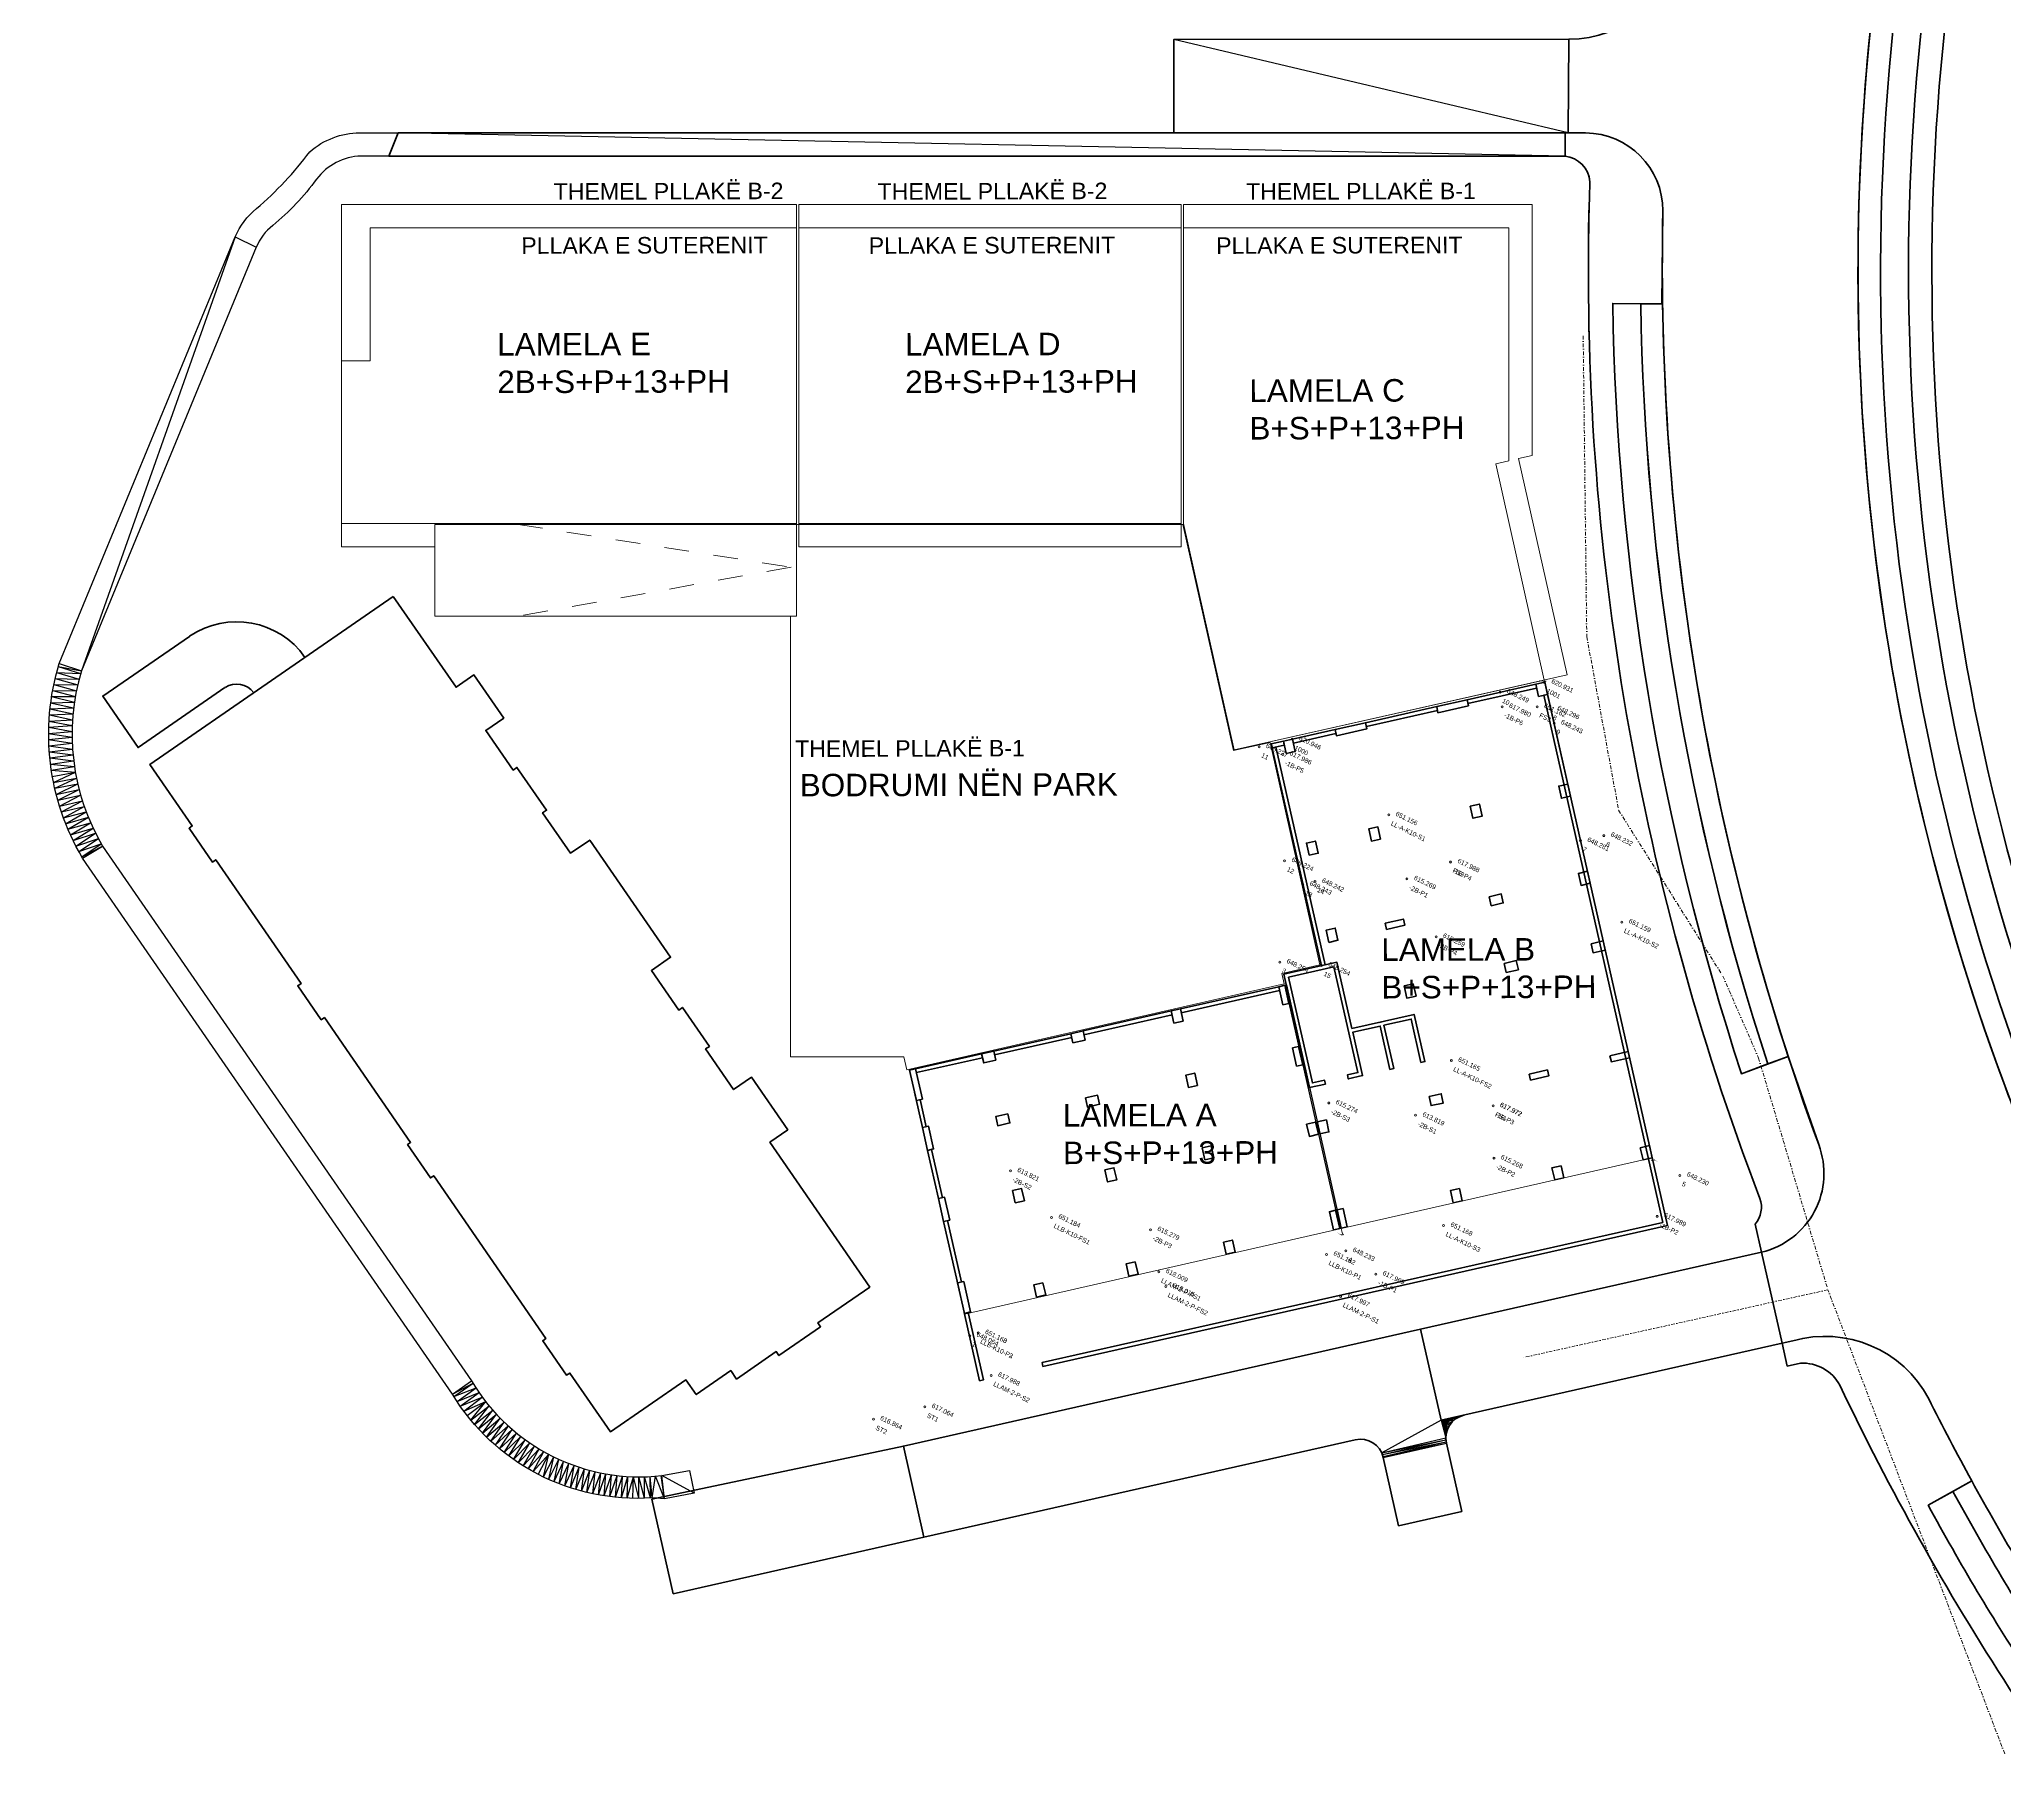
# Model space of a CAD drawing. Header units: centimetres. Extents: x -31080 to -6328, y -33733 to -17169.
# Drawn here: x -31080 to -18453, y -29198 to -18187 of the extents above; entities that cross this region are included whole.
import ezdxf

# ---------------------------------------------------------------- set-up
doc = ezdxf.new("R2010")
doc.units = ezdxf.units.CM
doc.header["$MEASUREMENT"] = 0
doc.linetypes.add('Dashed', pattern=[31.75, 15.875, -15.875])
doc.linetypes.add('Dot & Dashed', pattern=[50.270832, 23.8125, -13.229167, 0, -13.229166])
for name, color, linetype, lineweight, true_color in [('A - Bodrumi -1 Polyline_Pen_No__23', 7, 'Continuous', 20, 0xff6600), ('A - objekti 1 gjendja faktike_Pen_No__210', 7, 'Continuous', 0, 0xe8e8e8), ('A - objekti 1 gjendja faktike_Pen_No__3', 7, 'Continuous', 18, 0xff6600), ('A - objekti 1 gjendja faktike_Pen_No__8', 7, 'Continuous', 35, 0xa80f02), ('A - Parcelat_Pen_No__161', 7, 'Continuous', 13, 0x6a6a6a), ('A - Sutereni Polyline_Pen_No__4', 7, 'Continuous', 20, 0x029e21)]:
    doc.layers.add(name, color=color, linetype=linetype, lineweight=lineweight, true_color=true_color)
for name, color, linetype, lineweight in [('A - Bodrumi -2 Polyline_Pen_No__75', 6, 'Continuous', 20), ('A - objekti 1 gjendja faktike_Pen_No__1', 7, 'Continuous', 13), ('A - objekti 1 gjendja faktike_Pen_No__2', 8, 'Continuous', 15), ('A - objekti 1 gjendja faktike_Pen_No__7', 7, 'Continuous', 35), ('A - Rrugë_Pen_No__1', 7, 'Continuous', 13), ('Drawing & Figure_Pen_No__7', 7, 'Continuous', 35), ('Site & Landscape - Terrain_Pen_No__42', 8, 'Continuous', 25), ('Site & Landscape - Terrain_Pen_No__6', 5, 'Continuous', 35)]:
    doc.layers.add(name, color=color, linetype=linetype, lineweight=lineweight)
doc.layers.add('Site & Landscape - Terrain', color=7, linetype='Continuous')
doc.styles.add('GENERATED_STYLE_1', font='arial.ttf')

# ---------------------------------------------------------------- blocks, each defined once
blk = doc.blocks.new('Mesh_8', base_point=(-20791, -19886))
at = {"layer": 'Site & Landscape - Terrain_Pen_No__6', "color": 5, "linetype": 'Continuous', "lineweight": 35, "flags": 128}
blk.add_lwpolyline([(-20791, -19886, 0.074963), (-19975, -24768), (-19844, -24720, -0.07494), (-20651, -19888)], format="xyb", close=True, dxfattribs=at)
blk = doc.blocks.new('Mesh_9', base_point=(-19975, -24768))
at = {"layer": 'Site & Landscape - Terrain_Pen_No__6', "color": 5, "linetype": 'Continuous', "lineweight": 35, "flags": 128}
blk.add_lwpolyline([(-19975, -24768, -0.075076), (-20791, -19886), (-20971, -19884, 0.07526), (-20144, -24831)], format="xyb", close=True, dxfattribs=at)
blk = doc.blocks.new('Mesh_10', base_point=(-21276, -18787))
at = {"layer": 'Site & Landscape - Terrain_Pen_No__6', "color": 5, "linetype": 'Continuous', "lineweight": 35, "flags": 128}
blk.add_lwpolyline([(-21276, -18787), (-21277, -18937, -0.356789), (-21118, -19102, 0.100332), (-20025, -25632, -0.263558), (-20056, -25797), (-20015, -25977, 0.453694), (-19648, -25286), (-19844, -24720), (-20144, -24831, -0.07526), (-20971, -19884), (-20655, -19887), (-20649, -19288, 0.41292), (-21145, -18789)], format="xyb", close=True, dxfattribs=at)
blk = doc.blocks.new('Mesh_11', base_point=(-22073, -27057))
at = {"layer": 'Site & Landscape - Terrain_Pen_No__42', "color": 8, "linetype": 'Continuous', "lineweight": 25}
for p, q in [((-22073, -27057), (-22455, -27266)), ((-22073, -27057), (-21933, -27025)), ((-22073, -27057), (-21945, -27029)), ((-22073, -27057), (-21956, -27034)), ((-22073, -27057), (-21967, -27039)), ((-22073, -27057), (-21978, -27046)), ((-22073, -27057), (-21987, -27053)), ((-22073, -27057), (-22040, -27134)), ((-22073, -27057), (-22044, -27170)), ((-22073, -27057), (-22044, -27158)), ((-22073, -27057), (-22042, -27146)), ((-22073, -27057), (-22036, -27122)), ((-22073, -27057), (-22032, -27111)), ((-22073, -27057), (-22026, -27100)), ((-22073, -27057), (-22020, -27089)), ((-22073, -27057), (-22013, -27079)), ((-22073, -27057), (-22005, -27070)), ((-22073, -27057), (-21997, -27061)), ((-22455, -27266), (-22044, -27170)), ((-22455, -27266), (-22044, -27182)), ((-22450, -27277), (-22044, -27182)), ((-22450, -27277), (-22042, -27195)), ((-22447, -27289), (-22042, -27195)), ((-22447, -27289), (-22040, -27203)), ((-22445, -27295), (-22040, -27203))]:
    blk.add_line(p, q, dxfattribs=at)
at = {"layer": 'Site & Landscape - Terrain_Pen_No__6', "color": 5, "linetype": 'Continuous', "lineweight": 35, "flags": 128}
blk.add_lwpolyline([(-22073, -27057), (-21927, -27024, 0.413825), (-22040, -27203), (-21941, -27642), (-22347, -27734), (-22445, -27295, 0.414071), (-22625, -27182), (-25396, -27807), (-25528, -27222), (-22206, -26472)], format="xyb", close=True, dxfattribs=at)
blk = doc.blocks.new('Mesh_12', base_point=(-20015, -25977))
at = {"layer": 'Site & Landscape - Terrain_Pen_No__6', "color": 5, "linetype": 'Continuous', "lineweight": 35, "flags": 128}
blk.add_lwpolyline([(-20015, -25977), (-19883, -26562), (-22073, -27057), (-22206, -26472)], close=True, dxfattribs=at)
blk = doc.blocks.new('Mesh_13', base_point=(-27144, -27564))
at = {"layer": 'Site & Landscape - Terrain_Pen_No__6', "color": 5, "linetype": 'Continuous', "lineweight": 35, "flags": 128}
blk.add_lwpolyline([(-27144, -27564), (-25528, -27222), (-25396, -27807), (-27007, -28171)], close=True, dxfattribs=at)
blk = doc.blocks.new('Mesh_14', base_point=(-21258, -18787))
at = {"layer": 'Site & Landscape - Terrain_Pen_No__42', "color": 8, "linetype": 'Continuous', "lineweight": 25}
blk.add_line((-21258, -18787), (-23790, -18188), dxfattribs=at)
at = {"layer": 'Site & Landscape - Terrain_Pen_No__6', "color": 5, "linetype": 'Continuous', "lineweight": 35, "flags": 128}
blk.add_lwpolyline([(-21258, -18787), (-23790, -18787), (-23790, -18188), (-21253, -18187)], close=True, dxfattribs=at)
blk = doc.blocks.new('Mesh_15', base_point=(-21277, -18938))
at = {"layer": 'Site & Landscape - Terrain_Pen_No__42', "color": 8, "linetype": 'Continuous', "lineweight": 25}
blk.add_line((-21277, -18938), (-28775, -18788), dxfattribs=at)
at = {"layer": 'Site & Landscape - Terrain_Pen_No__6', "color": 5, "linetype": 'Continuous', "lineweight": 35, "flags": 128}
blk.add_lwpolyline([(-21277, -18938), (-28835, -18937), (-28775, -18788), (-21276, -18787)], close=True, dxfattribs=at)
blk = doc.blocks.new('Mesh_16', base_point=(-28775, -18788))
at = {"layer": 'Site & Landscape - Terrain_Pen_No__42', "color": 8, "linetype": 'Continuous', "lineweight": 25}
for p, q in [((-29821, -19457), (-30809, -22243)), ((-29821, -19457), (-29686, -19523)), ((-30958, -22216), (-30814, -22261)), ((-30958, -22216), (-30809, -22243)), ((-30952, -22197), (-30809, -22243)), ((-30987, -22331), (-30841, -22371)), ((-30987, -22331), (-30833, -22334)), ((-30978, -22293), (-30833, -22334)), ((-30978, -22293), (-30824, -22297)), ((-30969, -22254), (-30824, -22297)), ((-30969, -22254), (-30814, -22261)), ((-31007, -22448), (-30854, -22445)), ((-31007, -22448), (-30859, -22482)), ((-31001, -22409), (-30848, -22408)), ((-31001, -22409), (-30854, -22445)), ((-30994, -22370), (-30848, -22408)), ((-30994, -22370), (-30841, -22371)), ((-31019, -22606), (-30868, -22595)), ((-31018, -22566), (-30866, -22557)), ((-31018, -22566), (-30868, -22595)), ((-31015, -22527), (-30863, -22520)), ((-31015, -22527), (-30866, -22557)), ((-31011, -22487), (-30859, -22482)), ((-31011, -22487), (-30863, -22520)), ((-31020, -22645), (-30869, -22633)), ((-31020, -22645), (-30869, -22670)), ((-31020, -22685), (-30869, -22670)), ((-31020, -22685), (-30868, -22708)), ((-31019, -22606), (-30869, -22633)), ((-31018, -22724), (-30868, -22708)), ((-31018, -22724), (-30866, -22746)), ((-31016, -22764), (-30866, -22746)), ((-31016, -22764), (-30863, -22783)), ((-31012, -22803), (-30863, -22783)), ((-31012, -22803), (-30859, -22821)), ((-31008, -22843), (-30859, -22821)), ((-31008, -22843), (-30854, -22858)), ((-31003, -22882), (-30854, -22858)), ((-31003, -22882), (-30848, -22895)), ((-30996, -22921), (-30848, -22895)), ((-30989, -22960), (-30848, -22895)), ((-30989, -22960), (-30841, -22932)), ((-30981, -22998), (-30841, -22932)), ((-30981, -22998), (-30833, -22969)), ((-30971, -23037), (-30833, -22969)), ((-30971, -23037), (-30824, -23006)), ((-30961, -23075), (-30824, -23006)), ((-30961, -23075), (-30814, -23042)), ((-30950, -23113), (-30814, -23042)), ((-30950, -23113), (-30803, -23078)), ((-30938, -23150), (-30803, -23078)), ((-30938, -23150), (-30791, -23114)), ((-30925, -23188), (-30791, -23114)), ((-30925, -23188), (-30778, -23149)), ((-30911, -23225), (-30778, -23149)), ((-30911, -23225), (-30764, -23184)), ((-30896, -23261), (-30764, -23184)), ((-30896, -23261), (-30750, -23219)), ((-30880, -23297), (-30750, -23219)), ((-30880, -23297), (-30734, -23253)), ((-30863, -23333), (-30734, -23253)), ((-30863, -23333), (-30718, -23287)), ((-30845, -23369), (-30718, -23287)), ((-30845, -23369), (-30700, -23321)), ((-30826, -23404), (-30700, -23321)), ((-30826, -23404), (-30682, -23354)), ((-30807, -23438), (-30682, -23354)), ((-30807, -23438), (-30673, -23369)), ((-30802, -23446), (-30673, -23369)), ((-28426, -26889), (-28302, -26804)), ((-28426, -26889), (-28293, -26819)), ((-28416, -26905), (-28293, -26819)), ((-28416, -26905), (-28274, -26849)), ((-28396, -26937), (-28274, -26849)), ((-28396, -26937), (-28254, -26879)), ((-28375, -26967), (-28254, -26879)), ((-28375, -26967), (-28234, -26908)), ((-28353, -26998), (-28234, -26908)), ((-28353, -26998), (-28212, -26936)), ((-28330, -27027), (-28212, -26936)), ((-28307, -27056), (-28212, -26936)), ((-28307, -27056), (-28190, -26964)), ((-28283, -27084), (-28190, -26964)), ((-28283, -27084), (-28167, -26991)), ((-28258, -27112), (-28167, -26991)), ((-28258, -27112), (-28143, -27017)), ((-28232, -27139), (-28143, -27017)), ((-28232, -27139), (-28119, -27043)), ((-28206, -27166), (-28119, -27043)), ((-28206, -27166), (-28094, -27068)), ((-28179, -27191), (-28094, -27068)), ((-28179, -27191), (-28068, -27092)), ((-28068, -27092), (-28151, -27216)), ((-28151, -27216), (-28041, -27116)), ((-28123, -27240), (-28041, -27116)), ((-28123, -27240), (-28014, -27139)), ((-28094, -27263), (-28014, -27139)), ((-28094, -27263), (-27986, -27161)), ((-28064, -27286), (-27986, -27161)), ((-28064, -27286), (-27958, -27182)), ((-28034, -27308), (-27958, -27182)), ((-28034, -27308), (-27929, -27202)), ((-28003, -27329), (-27929, -27202)), ((-28003, -27329), (-27899, -27222)), ((-27972, -27349), (-27899, -27222)), ((-27972, -27349), (-27869, -27241)), ((-27940, -27368), (-27869, -27241)), ((-27940, -27368), (-27838, -27258)), ((-27907, -27386), (-27838, -27258)), ((-27907, -27386), (-27807, -27275)), ((-27874, -27404), (-27807, -27275)), ((-27841, -27421), (-27807, -27275)), ((-27841, -27421), (-27775, -27291)), ((-27807, -27436), (-27775, -27291)), ((-27807, -27436), (-27743, -27307)), ((-27773, -27451), (-27743, -27307)), ((-27773, -27451), (-27711, -27321)), ((-27739, -27465), (-27711, -27321)), ((-27739, -27465), (-27678, -27334)), ((-27704, -27478), (-27678, -27334)), ((-27704, -27478), (-27644, -27347)), ((-27668, -27490), (-27644, -27347)), ((-27668, -27490), (-27611, -27358)), ((-27633, -27501), (-27611, -27358)), ((-27633, -27501), (-27577, -27369)), ((-27597, -27511), (-27577, -27369)), ((-27597, -27511), (-27543, -27378)), ((-27561, -27520), (-27543, -27378)), ((-27561, -27520), (-27508, -27387)), ((-27524, -27528), (-27508, -27387)), ((-27524, -27528), (-27473, -27394)), ((-27488, -27536), (-27473, -27394)), ((-27488, -27536), (-27439, -27401)), ((-27451, -27542), (-27439, -27401)), ((-27451, -27542), (-27404, -27407)), ((-27414, -27547), (-27404, -27407)), ((-27414, -27547), (-27368, -27411)), ((-27377, -27551), (-27368, -27411)), ((-27377, -27551), (-27333, -27415)), ((-27340, -27554), (-27333, -27415)), ((-27340, -27554), (-27298, -27418)), ((-27303, -27557), (-27298, -27418)), ((-27303, -27557), (-27262, -27419)), ((-27266, -27558), (-27262, -27419)), ((-27228, -27558), (-27262, -27419)), ((-27228, -27558), (-27227, -27420)), ((-27191, -27557), (-27227, -27420)), ((-27191, -27557), (-27191, -27419)), ((-27154, -27555), (-27191, -27419)), ((-27154, -27555), (-27156, -27418)), ((-27142, -27555), (-27156, -27418)), ((-27142, -27555), (-27120, -27416)), ((-27063, -27561), (-27120, -27416)), ((-27063, -27561), (-27085, -27412)), ((-26873, -27525), (-27080, -27412)), ((-27063, -27561), (-27080, -27412))]:
    blk.add_line(p, q, dxfattribs=at)
at = {"layer": 'Site & Landscape - Terrain_Pen_No__42', "color": 8, "linetype": 'Continuous', "lineweight": 25, "flags": 128}
blk.add_lwpolyline([(-28775, -18788), (-28835, -18937), (-29012, -18937, 0.228613), (-29298, -19085, -0.061863), (-29580, -19383, 0.128062), (-29686, -19523), (-30809, -22243, 0.209179), (-30673, -23369), (-28302, -26804, 0.29562), (-27080, -27412), (-26903, -27379), (-26873, -27525), (-27063, -27561), (-27142, -27555, -0.281085), (-28426, -26889), (-30802, -23446, -0.210363), (-30952, -22197), (-29821, -19457, -0.128062), (-29684, -19275, 0.052933), (-29341, -18909, -0.177982), (-29021, -18787)], format="xyb", close=True, dxfattribs=at)
blk = doc.blocks.new('Mesh_1', base_point=(-19764, -26690))
at = {"layer": 'Site & Landscape - Terrain_Pen_No__6', "color": 5, "linetype": 'Continuous', "lineweight": 35, "flags": 128}
blk.add_lwpolyline([(-19764, -26690, -0.289991), (-19512, -26832, 0.032931), (-18421, -28781, 0.284007), (-10613, -32377, -0.326754), (-7796, -33733), (-7663, -33647, 0.317539), (-10582, -32218, -0.28468), (-18291, -28696, -0.020811), (-18944, -27603), (-18665, -27445, -0.008679), (-18941, -26919, 0.354905), (-19815, -26547), (-19883, -26562), (-19850, -26709)], format="xyb", close=True, dxfattribs=at)
blk = doc.blocks.new('Mesh_2', base_point=(-20459, -17169))
at = {"layer": 'Site & Landscape - Terrain_Pen_No__6', "color": 5, "linetype": 'Continuous', "lineweight": 35, "flags": 128}
blk.add_lwpolyline([(-20459, -17169), (-20521, -17590, -0.351554), (-21253, -18187), (-21258, -18787), (-21145, -18789, -0.41292), (-20649, -19288, 0.093318), (-19648, -25286, -0.453694), (-20015, -25977), (-19883, -26562), (-19815, -26547, -0.354905), (-18941, -26919, 0.008679), (-18665, -27445, 0.018286), (-18024, -28520, 0.28442), (-10628, -31901, -0.31056), (-7426, -33422), (-6562, -32456, 0.28408), (-10802, -30663, -0.283313), (-16979, -27834, -0.026798), (-17823, -26360, -0.150372), (-19258, -17642)], format="xyb", close=True, dxfattribs=at)
blk = doc.blocks.new('Mesh_3', base_point=(-18944, -27603))
at = {"layer": 'Site & Landscape - Terrain_Pen_No__6', "color": 5, "linetype": 'Continuous', "lineweight": 35, "flags": 128}
blk.add_lwpolyline([(-18944, -27603, 0.020811), (-18291, -28696, 0.28468), (-10582, -32218, -0.310847), (-7704, -33580), (-7548, -33491, 0.310679), (-10608, -32040, -0.284535), (-18141, -28597, -0.018261), (-18786, -27514)], format="xyb", close=True, dxfattribs=at)
blk = doc.blocks.new('Mesh_4', base_point=(-18786, -27514))
at = {"layer": 'Site & Landscape - Terrain_Pen_No__6', "color": 5, "linetype": 'Continuous', "lineweight": 35, "flags": 128}
blk.add_lwpolyline([(-18786, -27514, 0.018261), (-18141, -28597, 0.284535), (-10608, -32040, -0.310679), (-7548, -33491), (-7426, -33422, 0.31056), (-10628, -31901, -0.28442), (-18024, -28520, -0.018286), (-18665, -27445)], format="xyb", close=True, dxfattribs=at)
blk = doc.blocks.new('Mesh_5', base_point=(-18947, -17764))
at = {"layer": 'Site & Landscape - Terrain_Pen_No__6', "color": 5, "linetype": 'Continuous', "lineweight": 35, "flags": 128}
blk.add_lwpolyline([(-18947, -17764, 0.148227), (-17551, -26176), (-17535, -26208, 0.026831), (-16707, -27655, 0.28299), (-10847, -30341, -0.273734), (-6401, -32127), (-6328, -31977, 0.269492), (-10867, -30193, -0.282835), (-16582, -27573, -0.026676), (-17398, -26148), (-17398, -26148, -0.14833), (-18803, -17821)], format="xyb", close=True, dxfattribs=at)
blk = doc.blocks.new('Mesh_6', base_point=(-17696, -26289))
at = {"layer": 'Site & Landscape - Terrain_Pen_No__6', "color": 5, "linetype": 'Continuous', "lineweight": 35, "flags": 128}
blk.add_lwpolyline([(-17696, -26289, 0.026854), (-16858, -27754, 0.283171), (-10822, -30520, -0.279252), (-6490, -32309), (-6401, -32127, 0.273734), (-10847, -30341, -0.28299), (-16707, -27655, -0.026831), (-17535, -26208), (-17551, -26176, -0.148227), (-18947, -17764), (-19119, -17696, 0.149763), (-17693, -26295)], format="xyb", close=True, dxfattribs=at)
blk = doc.blocks.new('Mesh_7', base_point=(-18468, -24866))
at = {"layer": 'Site & Landscape - Terrain_Pen_No__6', "color": 5, "linetype": 'Continuous', "lineweight": 35, "flags": 128}
blk.add_lwpolyline([(-18468, -24866, 0.027093), (-17823, -26360, 0.013891), (-17405, -27135, 0.012891), (-16979, -27834, 0.283313), (-10802, -30663, -0.28408), (-6562, -32456), (-6490, -32309, 0.279252), (-10822, -30520, -0.283171), (-16858, -27754, -0.026854), (-17696, -26289), (-17693, -26295, -0.149763), (-19119, -17696), (-19258, -17642, 0.12278)], format="xyb", close=True, dxfattribs=at)

msp = doc.modelspace()

# ---------------------------------------------------------------- hatches: boundary and pattern name
at = {"layer": 'A - objekti 1 gjendja faktike_Pen_No__1', "linetype": 'Continuous', "lineweight": 13}
for points in [[(-21413, -22312), (-21413, -22314), (-21409, -22312)], [(-21402, -22310), (-21407, -22311), (-21402, -22311)], [(-20719, -25387), (-20718, -25388), (-20714, -25387)], [(-20710, -25385), (-20714, -25387), (-20709, -25386)], [(-22712, -25864), (-22711, -25865), (-22707, -25864)], [(-22702, -25862), (-22707, -25864), (-22702, -25863)]]:
    msp.add_hatch(color=7, dxfattribs=at).paths.add_polyline_path(points)

# ---------------------------------------------------------------- linework, layer by layer
for points in [[(-23078, -24263), (-22725, -25825)], [(-23068, -24261), (-22716, -25823)]]:
    msp.add_lwpolyline(points)
at = {"layer": 'A - Bodrumi -1 Polyline_Pen_No__23', "color": 30, "linetype": 'Continuous', "lineweight": 20, "true_color": 0xff6600}
for points in [[(-23729, -19248), (-23729, -21298), (-23403, -22750), (-21264, -22270), (-21576, -20880), (-21489, -20860), (-21489, -19248)], [(-26214, -21298), (-29139, -21298), (-29139, -20253), (-28954, -20253), (-28954, -19398), (-26214, -19398)], [(-26199, -21298), (-23744, -21298), (-23744, -19398), (-26199, -19398)], [(-23734, -21303), (-28539, -21303), (-28539, -21893), (-26254, -21893), (-26254, -24722), (-25525, -24722), (-25506, -24805), (-23081, -24254), (-23096, -24187), (-22852, -24131), (-23172, -22703), (-23407, -22756)]]:
    msp.add_lwpolyline(points, close=True, dxfattribs=at)
at = {"layer": 'A - Bodrumi -2 Polyline_Pen_No__75', "color": 6, "linetype": 'Continuous', "lineweight": 20}
for points in [[(-26214, -21893), (-28539, -21893), (-28539, -21448), (-29139, -21448), (-29139, -20253), (-29139, -19248), (-26214, -19248)], [(-26199, -21448), (-23744, -21448), (-23744, -19248), (-26199, -19248)]]:
    msp.add_lwpolyline(points, close=True, dxfattribs=at)
at = {"layer": 'A - Bodrumi -2 Polyline_Pen_No__75', "color": 6, "linetype": 'Dashed', "lineweight": 20, "ltscale": 10}
msp.add_lwpolyline([(-28004, -21303), (-26249, -21578), (-28009, -21893)], dxfattribs=at)
at = {"layer": 'A - objekti 1 gjendja faktike_Pen_No__1', "color": 7, "linetype": 'Continuous', "lineweight": 13}
for p, q in [((-21406, -22316), (-23028, -22683)), ((-21417, -22314), (-21421, -22312)), ((-21413, -22313), (-21417, -22314)), ((-21408, -22315), (-21410, -22307)), ((-21409, -22312), (-21409, -22312)), ((-21406, -22315), (-21408, -22307)), ((-21407, -22317), (-21407, -22317)), ((-21406, -22316), (-21406, -22316)), ((-21406, -22316), (-21406, -22316)), ((-21406, -22316), (-20717, -25371)), ((-21402, -22310), (-21398, -22309)), ((-23165, -22713), (-23028, -22683)), ((-22843, -24137), (-23165, -22713)), ((-23028, -22683), (-23028, -22683)), ((-23084, -24192), (-22843, -24137)), ((-23069, -24261), (-23084, -24192)), ((-25489, -24808), (-23069, -24261)), ((-25135, -26375), (-25489, -24808)), ((-20718, -25371), (-25135, -26375)), ((-20718, -25371), (-20718, -25371)), ((-20717, -25371), (-20717, -25371)), ((-20717, -25371), (-20717, -25371)), ((-20717, -25373), (-20713, -25391)), ((-20717, -25373), (-20713, -25391)), ((-20719, -25388), (-20723, -25389)), ((-20714, -25387), (-20714, -25387)), ((-20710, -25386), (-20705, -25385)), ((-20705, -25385), (-20701, -25387)), ((-22716, -25866), (-22720, -25864)), ((-22716, -25823), (-22716, -25823)), ((-22716, -25823), (-22716, -25823)), ((-22716, -25823), (-22716, -25823)), ((-22716, -25825), (-22706, -25868)), ((-22712, -25865), (-22716, -25866)), ((-22715, -25825), (-22706, -25868)), ((-22707, -25864), (-22707, -25864)), ((-22702, -25863), (-22698, -25862))]:
    msp.add_line(p, q, dxfattribs=at)
at = {"layer": 'A - objekti 1 gjendja faktike_Pen_No__2', "color": 8, "linetype": 'Dot & Dashed', "lineweight": 15}
for points in [[(-20933, -23139), (-20263, -24205)], [(-20263, -24205), (-20034, -24730)], [(-20034, -24730), (-19589, -26219)], [(-19589, -26219), (-21547, -26654)], [(-18453, -29198), (-19589, -26219)]]:
    msp.add_lwpolyline(points, dxfattribs=at)
at = {"layer": 'A - objekti 1 gjendja faktike_Pen_No__210', "color": 254, "linetype": 'Continuous', "lineweight": 0, "true_color": 0xe8e8e8}
for p, q in [((-21695, -22381), (-21695, -22381)), ((-21371, -22489), (-21371, -22489)), ((-21348, -22580), (-21348, -22580)), ((-23243, -22731), (-23243, -22731)), ((-21178, -23334), (-21178, -23334)), ((-21028, -23302), (-21028, -23302)), ((-23079, -23464), (-23079, -23464)), ((-22884, -23596), (-22884, -23596)), ((-22962, -23615), (-22962, -23615)), ((-23110, -24114), (-23110, -24114)), ((-22842, -24135), (-22842, -24135)), ((-20540, -25484), (-20540, -25484)), ((-22685, -25968), (-22685, -25968)), ((-25102, -26514), (-25102, -26514))]:
    msp.add_line(p, q, dxfattribs=at)
for centre in [(-21695, -22381), (-21371, -22489), (-21348, -22580), (-23243, -22731), (-21178, -23334), (-21028, -23302), (-23079, -23464), (-22962, -23615), (-22884, -23596), (-23110, -24114), (-22842, -24135), (-20540, -25484), (-22685, -25968), (-25102, -26514)]:
    msp.add_circle(centre, 6.25, dxfattribs=at)
at = {"layer": 'A - objekti 1 gjendja faktike_Pen_No__3', "color": 30, "linetype": 'Continuous', "lineweight": 18, "true_color": 0xff6600}
for p, q in [((-21410, -22318), (-21410, -22318)), ((-21682, -22474), (-21682, -22474)), ((-21457, -22475), (-21457, -22475)), ((-23030, -22683), (-23030, -22683)), ((-23091, -22780), (-23091, -22780)), ((-22410, -23169), (-22410, -23169)), ((-22013, -23471), (-22013, -23471)), ((-22013, -23472), (-22013, -23472)), ((-22293, -23580), (-22293, -23580)), ((-20913, -23858), (-20913, -23858)), ((-22106, -23951), (-22106, -23951)), ((-22008, -24746), (-22008, -24746)), ((-22795, -25019), (-22795, -25019)), ((-22238, -25098), (-22238, -25098)), ((-21740, -25038), (-21740, -25038)), ((-21740, -25038), (-21740, -25038)), ((-21734, -25373), (-21734, -25373)), ((-24840, -25455), (-24840, -25455)), ((-24576, -25754), (-24576, -25754)), ((-20686, -25747), (-20686, -25747)), ((-23940, -25833), (-23940, -25833)), ((-22058, -25806), (-22058, -25806)), ((-22810, -25992), (-22810, -25992)), ((-23887, -26104), (-23887, -26104)), ((-22493, -26118), (-22493, -26118)), ((-23843, -26197), (-23843, -26197)), ((-22719, -26261), (-22719, -26261)), ((-25048, -26496), (-25048, -26496)), ((-25047, -26496), (-25047, -26496)), ((-24964, -26769), (-24964, -26769)), ((-25391, -26971), (-25391, -26971)), ((-25721, -27049), (-25721, -27049))]:
    msp.add_line(p, q, dxfattribs=at)
for centre in [(-21410, -22318), (-21682, -22474), (-21457, -22475), (-23030, -22683), (-23091, -22780), (-22410, -23169), (-22013, -23472), (-22013, -23471), (-22293, -23580), (-20913, -23858), (-22106, -23951), (-22008, -24746), (-22795, -25019), (-22238, -25098), (-21740, -25038), (-21740, -25038), (-21734, -25373), (-24840, -25455), (-24576, -25754), (-20686, -25747), (-23940, -25833), (-22058, -25806), (-22810, -25992), (-23887, -26104), (-22493, -26118), (-23843, -26197), (-22719, -26261), (-25048, -26496), (-25047, -26496), (-24964, -26769), (-25391, -26971), (-25721, -27049)]:
    msp.add_circle(centre, 6.25, dxfattribs=at)
at = {"layer": 'A - objekti 1 gjendja faktike_Pen_No__7', "color": 7, "linetype": 'Continuous', "lineweight": 35}
for p, q in [((-22447, -24496), (-22471, -24501)), ((-22670, -24864), (-22667, -24863)), ((-22670, -24864), (-22667, -24863))]:
    msp.add_line(p, q, dxfattribs=at)
at = {"layer": 'A - objekti 1 gjendja faktike_Pen_No__8', "color": 14, "linetype": 'Continuous', "lineweight": 35, "true_color": 0xa80f02}
msp.add_line((-22819, -24132), (-23135, -22732), dxfattribs=at)
at = {"layer": 'A - objekti 1 gjendja faktike_Pen_No__8', "color": 14, "linetype": 'Continuous', "lineweight": 35, "true_color": 0xa80f02, "flags": 128}
for points in [[(-21466, -22330), (-21907, -22429)], [(-22102, -22473), (-22560, -22577)], [(-21902, -22454), (-21460, -22354)], [(-22554, -22601), (-22097, -22498)], [(-23165, -22713), (-22843, -24137)], [(-22755, -22621), (-23028, -22683)], [(-23023, -22707), (-22749, -22645)], [(-23117, -24272), (-23749, -24415)], [(-23743, -24439), (-23112, -24297)], [(-23807, -24428), (-24374, -24556)], [(-24369, -24581), (-23802, -24453)], [(-24452, -24574), (-24948, -24686)], [(-24942, -24710), (-24447, -24598)], [(-25026, -24703), (-25450, -24799)], [(-25444, -24823), (-25020, -24728)], [(-25457, -24949), (-25406, -25177)], [(-25420, -24997), (-25381, -25171)], [(-25373, -25323), (-25303, -25633)], [(-25278, -25628), (-25348, -25317)], [(-25270, -25779), (-25170, -26219)], [(-25156, -26169), (-25245, -25774)], [(-25137, -26365), (-25039, -26803), (-25014, -26797), (-25112, -26364)]]:
    msp.add_lwpolyline(points, dxfattribs=at)
for points in [[(-21448, -22408), (-21390, -22395), (-21407, -22317), (-21466, -22330)], [(-22102, -22473), (-22094, -22513), (-21898, -22468), (-21907, -22429)], [(-22755, -22621), (-22746, -22660), (-22551, -22616), (-22560, -22577)], [(-23159, -22738), (-23081, -22720), (-23087, -22696), (-23165, -22713)], [(-23028, -22683), (-23087, -22696), (-23069, -22774), (-23011, -22761)], [(-21260, -22971), (-21318, -22984), (-21301, -23062), (-21242, -23049)], [(-21886, -23112), (-21869, -23190), (-21810, -23177), (-21828, -23099)], [(-22922, -23428), (-22863, -23415), (-22881, -23337), (-22939, -23350)], [(-22463, -23324), (-22480, -23246), (-22539, -23259), (-22521, -23337)], [(-21133, -23530), (-21192, -23544), (-21174, -23622), (-21116, -23608)], [(-21765, -23694), (-21752, -23752), (-21674, -23734), (-21687, -23676)], [(-22433, -23865), (-22424, -23904), (-22307, -23877), (-22316, -23838)], [(-22795, -23988), (-22737, -23974), (-22754, -23896), (-22813, -23910)], [(-21110, -23996), (-21097, -24054), (-21019, -24037), (-21032, -23978)], [(-22647, -24541), (-22247, -24450), (-22178, -24753), (-22203, -24758), (-22266, -24480), (-22441, -24520), (-22378, -24798), (-22403, -24803), (-22465, -24525), (-22641, -24565), (-22578, -24843), (-22670, -24864), (-22676, -24839), (-22608, -24824), (-22762, -24144), (-23054, -24211), (-22901, -24890), (-22822, -24873), (-22817, -24897), (-22920, -24920), (-23084, -24192), (-22743, -24115)], [(-21669, -24122), (-21655, -24180), (-21577, -24163), (-21591, -24104)], [(-23091, -24389), (-23052, -24381), (-23078, -24263), (-23117, -24272)], [(-22253, -24254), (-22311, -24267), (-22294, -24345), (-22235, -24332)], [(-23790, -24506), (-23807, -24428), (-23749, -24415), (-23731, -24493)], [(-24452, -24574), (-24374, -24556), (-24361, -24615), (-24439, -24632)], [(-24934, -24744), (-24948, -24686), (-25026, -24703), (-25012, -24762)], [(-23002, -24782), (-22963, -24774), (-22989, -24656), (-23028, -24665)], [(-20989, -24715), (-20980, -24754), (-20863, -24728), (-20872, -24689)], [(-25445, -25003), (-25406, -24994), (-25450, -24799), (-25489, -24808)], [(-23638, -24906), (-23697, -24919), (-23714, -24841), (-23656, -24827)], [(-21508, -24833), (-21499, -24872), (-21382, -24845), (-21391, -24806)], [(-24359, -24986), (-24346, -25045), (-24268, -25027), (-24281, -24969)], [(-22151, -24978), (-22138, -25036), (-22060, -25019), (-22073, -24960)], [(-24857, -25088), (-24844, -25147), (-24922, -25165), (-24935, -25106)], [(-22811, -25127), (-22870, -25140), (-22852, -25218), (-22794, -25205)], [(-25373, -25323), (-25406, -25177), (-25367, -25168), (-25334, -25314)], [(-22880, -25142), (-22938, -25156), (-22920, -25234), (-22862, -25220)], [(-22880, -25142), (-22938, -25156), (-22920, -25234), (-22862, -25220)], [(-23591, -25385), (-23533, -25372), (-23550, -25294), (-23609, -25307)], [(-20735, -25293), (-20794, -25307), (-20776, -25385), (-20718, -25371)], [(-24234, -25448), (-24176, -25435), (-24158, -25513), (-24217, -25526)], [(-21303, -25422), (-21362, -25435), (-21344, -25513), (-21286, -25500)], [(-25303, -25633), (-25264, -25624), (-25231, -25771), (-25270, -25779)], [(-24810, -25660), (-24827, -25582), (-24769, -25569), (-24751, -25647)], [(-21956, -25569), (-22014, -25582), (-21997, -25660), (-21938, -25647)], [(-22764, -25834), (-22725, -25825), (-22752, -25708), (-22791, -25717)], [(-22791, -25717), (-22752, -25708), (-22725, -25825), (-22764, -25834)], [(-22716, -25823), (-22677, -25814), (-22703, -25697), (-22742, -25706)], [(-23472, -25912), (-23455, -25990), (-23396, -25977), (-23414, -25899)], [(-24039, -26040), (-24021, -26118), (-24080, -26131), (-24098, -26053)], [(-25136, -26370), (-25097, -26361), (-25141, -26166), (-25180, -26175)], [(-25180, -26175), (-25141, -26166), (-25097, -26361), (-25136, -26370)], [(-24632, -26174), (-24614, -26252), (-24673, -26265), (-24691, -26187)]]:
    msp.add_lwpolyline(points, close=True, dxfattribs=at)
at = {"layer": 'A - objekti 1 gjendja faktike_Pen_No__8', "color": 14, "linetype": 'Continuous', "lineweight": 35, "true_color": 0xa80f02}
msp.add_lwpolyline([(-24632, -26711), (-20620, -25805), (-21390, -22395), (-21414, -22400), (-20650, -25786), (-24637, -26686)], close=True, dxfattribs=at)
at = {"layer": 'A - Parcelat_Pen_No__161', "color": 251, "linetype": 'Dot & Dashed', "lineweight": 13, "true_color": 0x6a6a6a}
for points in [[(-21161, -20091), (-21138, -22025)], [(-21138, -22025), (-21104, -22207)], [(-21104, -22207), (-20933, -23139)], [(-20933, -23139), (-20263, -24205)], [(-20263, -24205), (-20034, -24730)], [(-20034, -24730), (-19589, -26219)], [(-19589, -26219), (-21547, -26654)]]:
    msp.add_lwpolyline(points, dxfattribs=at)
at = {"layer": 'A - Rrugë_Pen_No__1', "color": 7, "linetype": 'Continuous', "lineweight": 13}
for points in [[(-21277, -18938), (-29012, -18938)], [(-21277, -18938), (-29012, -18938)], [(-21217, -18954), (-21277, -18938)], [(-21167, -18990), (-21217, -18954)], [(-21133, -19041), (-21167, -18990)], [(-21119, -19102), (-21133, -19041)], [(-21128, -19768), (-21119, -19102)], [(-21111, -20435), (-21128, -19768)]]:
    msp.add_lwpolyline(points, dxfattribs=at)
at = {"layer": 'A - Sutereni Polyline_Pen_No__4', "color": 104, "linetype": 'Continuous', "lineweight": 20, "true_color": 0x029e21}
for points in [[(-26214, -21298), (-29139, -21298), (-29139, -20253), (-28954, -20253), (-28954, -19398), (-26214, -19398)], [(-26199, -21298), (-23744, -21298), (-23744, -19398), (-26199, -19398)], [(-23729, -19398), (-23729, -21298), (-23403, -22750), (-21411, -22303), (-21723, -20913), (-21639, -20894), (-21639, -19398)]]:
    msp.add_lwpolyline(points, close=True, dxfattribs=at)
at = {"layer": 'Drawing & Figure_Pen_No__7', "color": 7, "linetype": 'Continuous', "lineweight": 35}
msp.add_lwpolyline([(-28806, -21765), (-28402, -22349), (-28287, -22270), (-28096, -22547), (-28211, -22626), (-28035, -22881), (-28011, -22864), (-27821, -23139), (-27846, -23155), (-27667, -23415), (-27543, -23330), (-27024, -24083), (-27147, -24168), (-26972, -24422), (-26948, -24405), (-26775, -24656), (-26799, -24672), (-26619, -24933), (-26504, -24854), (-26271, -25191), (-26386, -25271), (-25744, -26201), (-26078, -26431), (-26060, -26456), (-26328, -26641), (-26345, -26616), (-26600, -26792), (-26637, -26738), (-26859, -26892), (-26925, -26797), (-27410, -27132), (-27671, -26754), (-27692, -26768), (-27845, -26546), (-27825, -26531), (-28546, -25486), (-28567, -25500), (-28714, -25286), (-28694, -25272), (-29248, -24470), (-29268, -24484), (-29419, -24266), (-29398, -24252), (-29946, -23457), (-29967, -23472), (-30117, -23254), (-30097, -23239), (-30369, -22844)], close=True, dxfattribs=at)
msp.add_lwpolyline([(-30114, -22022), (-30672, -22406), (-30445, -22736), (-29887, -22351)], dxfattribs=at)
for radius, start, end in [(536, 34.9732, 124.2815), (136, 36.2052, 123.2214)]:
    msp.add_arc((-29812, -22464), radius, start, end, dxfattribs=at)

# ---------------------------------------------------------------- block references
at = {"layer": 'Site & Landscape - Terrain', "color": 5, "lineweight": 35}
for name, p in [('Mesh_2', (-20459, -17169)), ('Mesh_7', (-18468, -24866)), ('Mesh_6', (-17696, -26289)), ('Mesh_5', (-18947, -17764)), ('Mesh_14', (-21258, -18787)), ('Mesh_15', (-21277, -18938)), ('Mesh_10', (-21276, -18787)), ('Mesh_9', (-19975, -24768)), ('Mesh_8', (-20791, -19886)), ('Mesh_12', (-20015, -25977)), ('Mesh_11', (-22073, -27057)), ('Mesh_1', (-19764, -26690)), ('Mesh_13', (-27144, -27564)), ('Mesh_3', (-18944, -27603)), ('Mesh_4', (-18786, -27514))]:
    msp.add_blockref(name, p, dxfattribs=at)
at = {"layer": 'Site & Landscape - Terrain', "color": 8, "lineweight": 25}
msp.add_blockref('Mesh_16', (-28775, -18788), dxfattribs=at)

# ---------------------------------------------------------------- texts
at = {"layer": 'A - objekti 1 gjendja faktike_Pen_No__1', "color": 7, "linetype": 'Continuous', "lineweight": 13, "char_height": 4.5, "attachment_point": 7, "rotation": 333.9541, "style": 'GENERATED_STYLE_1'}
for s, insert in [('\\A1;0.0200', (-21441, -22305)), ('\\A1;0.0020', (-20700, -25389)), ('\\A1;0.0050', (-22740, -25856))]:
    msp.add_mtext(s, dxfattribs=dict(at, insert=insert))
at = {"layer": 'A - objekti 1 gjendja faktike_Pen_No__210', "color": 254, "linetype": 'Continuous', "lineweight": 0, "true_color": 0xe8e8e8, "char_height": 30, "attachment_point": 7, "rotation": 333.9541, "style": 'GENERATED_STYLE_1'}
for s, insert in [('\\A1;10', (-21685, -22446)), ('\\A1;648.249', (-21654, -22384)), ('\\A1;648.296', (-21330, -22491)), ('\\A1;8', (-21361, -22554)), ('\\A1;648.243', (-21308, -22582)), ('\\A1;648.227', (-23203, -22734)), ('\\A1;9', (-21338, -22645)), ('\\A1;11', (-23233, -22796)), ('\\A1;648.281', (-21138, -23337)), ('\\A1;6', (-21018, -23367)), ('\\A1;648.232', (-20988, -23304)), ('\\A1;648.224', (-23038, -23466)), ('\\A1;7', (-21168, -23399)), ('\\A1;12', (-23068, -23528)), ('\\A1;648.243', (-22922, -23618)), ('\\A1;648.242', (-22843, -23599)), ('\\A1;13', (-22952, -23680)), ('\\A1;14', (-22874, -23661)), ('\\A1;648.254', (-23070, -24117)), ('\\A1;648.254', (-22802, -24138)), ('\\A1;3', (-23100, -24179)), ('\\A1;15', (-22832, -24200)), ('\\A1;648.230', (-20499, -25486)), ('\\A1;5', (-20530, -25549)), ('\\A1;648.233', (-22645, -25971)), ('\\A1;4', (-22675, -26033)), ('\\A1;648.064', (-25062, -26516)), ('\\A1;1', (-25092, -26578))]:
    msp.add_mtext(s, dxfattribs=dict(at, insert=insert))
at = {"layer": 'A - objekti 1 gjendja faktike_Pen_No__3', "color": 6, "linetype": 'Continuous', "lineweight": 18, "char_height": 106.23, "width": 1676.92, "attachment_point": 7, "rotation": 0.1626, "style": 'GENERATED_STYLE_1'}
for insert in [(-27775, -19218), (-25694, -19218)]:
    msp.add_mtext('\\A1;THEMEL PLLAKË B-2', dxfattribs=dict(at, insert=insert))
at = {"layer": 'A - objekti 1 gjendja faktike_Pen_No__3', "color": 30, "linetype": 'Continuous', "lineweight": 18, "true_color": 0xff6600, "char_height": 106.23, "width": 1676.92, "attachment_point": 7, "rotation": 0.1626, "style": 'GENERATED_STYLE_1'}
for insert in [(-23327, -19218), (-26224, -22797)]:
    msp.add_mtext('\\A1;THEMEL PLLAKË B-1', dxfattribs=dict(at, insert=insert))
at = {"layer": 'A - objekti 1 gjendja faktike_Pen_No__3', "color": 104, "linetype": 'Continuous', "lineweight": 18, "true_color": 0x029e21, "char_height": 106.23, "width": 1676.92, "attachment_point": 7, "rotation": 0.1626, "style": 'GENERATED_STYLE_1'}
for insert in [(-27983, -19567), (-25751, -19567), (-23519, -19567)]:
    msp.add_mtext('\\A1;PLLAKA E SUTERENIT', dxfattribs=dict(at, insert=insert))
at = {"layer": 'A - objekti 1 gjendja faktike_Pen_No__3', "color": 0, "linetype": 'Continuous', "lineweight": 18, "char_height": 144.6, "attachment_point": 7, "rotation": 0.1626, "style": 'GENERATED_STYLE_1'}
for s, insert in [('\\A1;LAMELA E\\P2B+S+P+13+PH', (-28137, -20462)), ('\\A1;LAMELA D\\P2B+S+P+13+PH', (-25517, -20462)), ('\\A1;LAMELA C\\PB+S+P+13+PH', (-23305, -20760)), ('\\A1;BODRUMI NËN PARK', (-26194, -23052)), ('\\A1;LAMELA B\\PB+S+P+13+PH', (-22457, -24350)), ('\\A1;LAMELA A\\PB+S+P+13+PH', (-24503, -25414))]:
    msp.add_mtext(s, dxfattribs=dict(at, insert=insert))
at = {"layer": 'A - objekti 1 gjendja faktike_Pen_No__3', "color": 30, "linetype": 'Continuous', "lineweight": 18, "true_color": 0xff6600, "char_height": 30, "attachment_point": 7, "rotation": 333.9541, "style": 'GENERATED_STYLE_1'}
for s, insert in [('\\A1;620.931', (-21369, -22320)), ('\\A1;617.980', (-21641, -22476)), ('\\A1;651.162', (-21416, -22477)), ('\\A1;1001', (-21400, -22383)), ('\\A1;-1B-P6', (-21672, -22539)), ('\\A1;FS3', (-21447, -22540)), ('\\A1;1000', (-23020, -22748)), ('\\A1;620.946', (-22990, -22686)), ('\\A1;-1B-P5', (-23081, -22845)), ('\\A1;617.986', (-23050, -22782)), ('\\A1;LL-A-K10-S1', (-22400, -23234)), ('\\A1;651.156', (-22370, -23172)), ('\\A1;617.988', (-21972, -23474)), ('\\A1;617.988', (-21972, -23474)), ('\\A1;615.269', (-22252, -23583)), ('\\A1;FS2', (-22003, -23536)), ('\\A1;-1B-P4', (-22003, -23536)), ('\\A1;-2B-P1', (-22283, -23645)), ('\\A1;651.159', (-20872, -23860)), ('\\A1;615.259', (-22066, -23953)), ('\\A1;LL-A-K10-S2', (-20903, -23923)), ('\\A1;-2B-P4', (-22096, -24015)), ('\\A1;651.165', (-21968, -24749)), ('\\A1;LL-A-K10-FS2', (-21999, -24812)), ('\\A1;615.274', (-22754, -25022)), ('\\A1;-2B-S3', (-22785, -25085)), ('\\A1;613.819', (-22197, -25101)), ('\\A1;FS1', (-21730, -25103)), ('\\A1;-1B-P3', (-21730, -25103)), ('\\A1;617.977', (-21700, -25040)), ('\\A1;617.972', (-21699, -25041)), ('\\A1;-2B-S1', (-22228, -25163)), ('\\A1;615.268', (-21694, -25376)), ('\\A1;-2B-S2', (-24831, -25521)), ('\\A1;613.821', (-24800, -25458)), ('\\A1;-2B-P2', (-21724, -25438)), ('\\A1;651.184', (-24536, -25756)), ('\\A1;617.989', (-20645, -25749)), ('\\A1;LLB-K10-FS1', (-24566, -25819)), ('\\A1;-2B-P3', (-23930, -25898)), ('\\A1;615.279', (-23900, -25836)), ('\\A1;LL-A-K10-S3', (-22048, -25872)), ('\\A1;651.168', (-22017, -25809)), ('\\A1;-1B-P2', (-20675, -25811)), ('\\A1;651.182', (-22769, -25994)), ('\\A1;618.009', (-23846, -26107)), ('\\A1;LLB-K10-P1', (-22800, -26057)), ('\\A1;617.969', (-22453, -26121)), ('\\A1;LLAM-2-P-FS1', (-23877, -26170)), ('\\A1;LLAM-2-P-FS2', (-23833, -26263)), ('\\A1;618.015', (-23802, -26200)), ('\\A1;617.997', (-22678, -26264)), ('\\A1;-1B-P1', (-22483, -26183)), ('\\A1;LLAM-2-P-S1', (-22709, -26327)), ('\\A1;651.160', (-25007, -26498)), ('\\A1;651.168', (-25007, -26498)), ('\\A1;LLB-K10-P2', (-25038, -26561)), ('\\A1;LLB-K10-P3', (-25038, -26561)), ('\\A1;617.988', (-24924, -26772)), ('\\A1;LLAM-2-P-S2', (-24954, -26834)), ('\\A1;ST1', (-25381, -27036)), ('\\A1;617.064', (-25350, -26973)), ('\\A1;ST2', (-25711, -27115)), ('\\A1;616.864', (-25681, -27052))]:
    msp.add_mtext(s, dxfattribs=dict(at, insert=insert))

doc.saveas('drawing.dxf')
